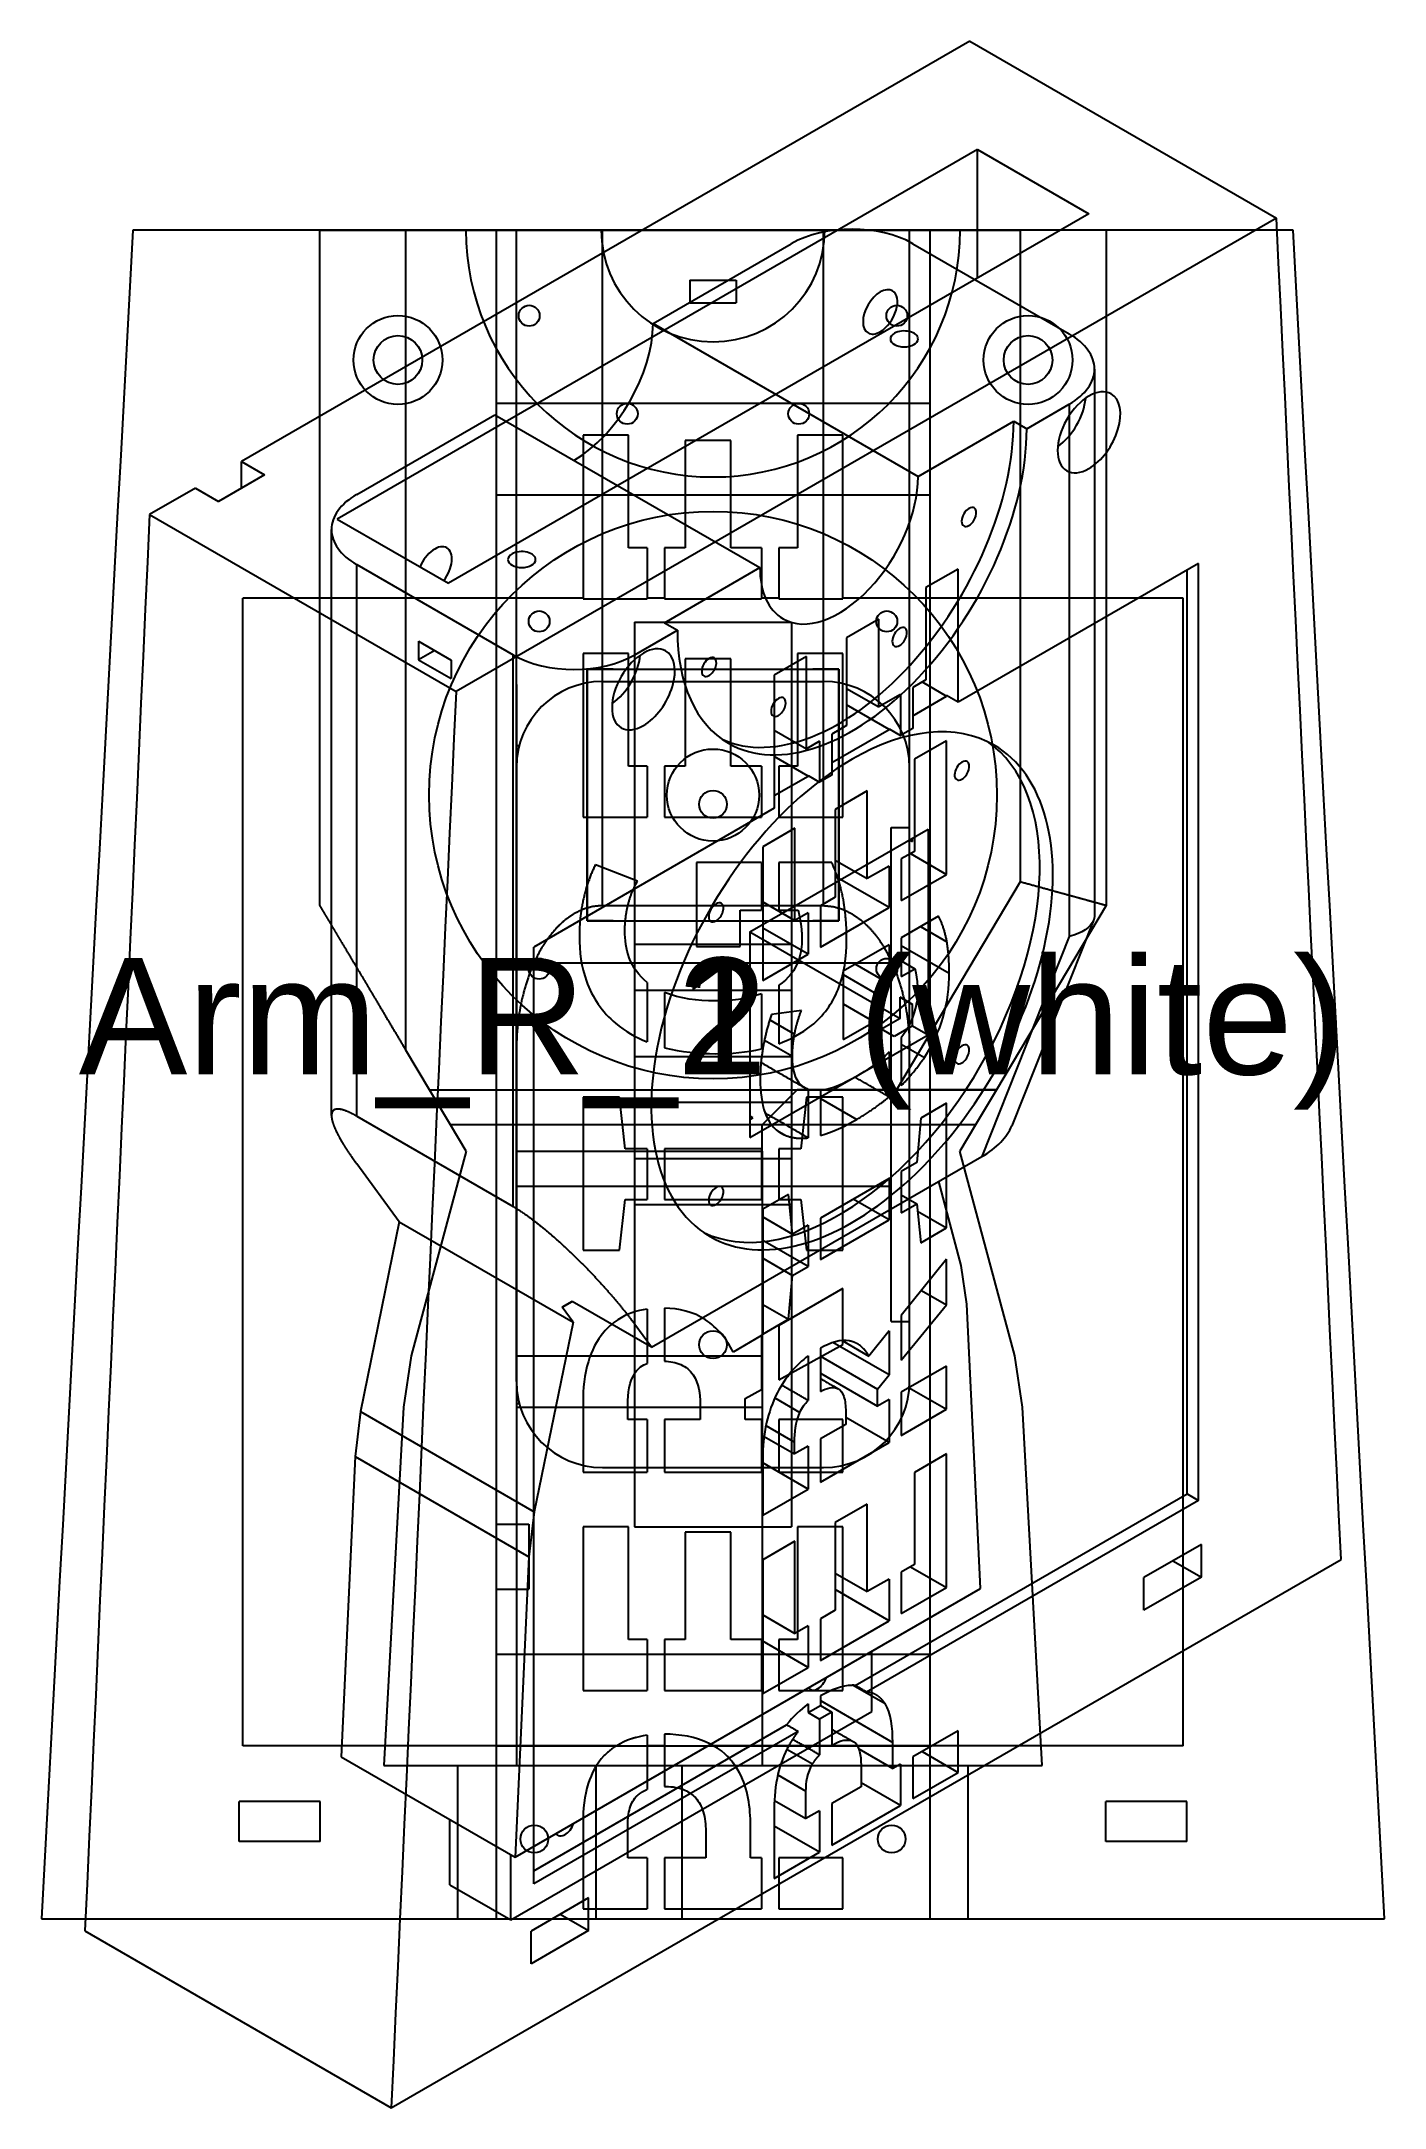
# Model space of a CAD drawing. Header units: millimetres. Extents: x 189.9 to 230.1, y 117.5 to 179.5.
import ezdxf
from ezdxf.enums import TextEntityAlignment as Align

# ---------------------------------------------------------------- set-up
doc = ezdxf.new("R2010")
doc.units = ezdxf.units.MM
for name, color, linetype in [('A_03_Arms_Right_Arm_R_1', 7, 'CONTINUOUS'), ('A_03_Arms_Right_Arm_R_2', 7, 'CONTINUOUS'), ('V_03_Arms_Right_Arm_R_1_0', 7, 'CONTINUOUS'), ('V_03_Arms_Right_Arm_R_1_1', 7, 'CONTINUOUS'), ('V_03_Arms_Right_Arm_R_1_2', 7, 'CONTINUOUS'), ('V_03_Arms_Right_Arm_R_1_3', 7, 'CONTINUOUS'), ('V_03_Arms_Right_Arm_R_2_0', 7, 'CONTINUOUS'), ('V_03_Arms_Right_Arm_R_2_1', 7, 'CONTINUOUS'), ('V_03_Arms_Right_Arm_R_2_2', 7, 'CONTINUOUS'), ('V_03_Arms_Right_Arm_R_2_3', 7, 'CONTINUOUS')]:
    doc.layers.add(name, color=color, linetype=linetype)
doc.styles.get("Standard").update_dxf_attribs({"font": 'arial.ttf'})

msp = doc.modelspace()

# ---------------------------------------------------------------- texts
at = {"layer": 'A_03_Arms_Right_Arm_R_1'}
msp.add_text('Arm_R_1  (white)', height=3.5, dxfattribs=at).set_placement((210, 148.5), align=Align.CENTER)
at = {"layer": 'A_03_Arms_Right_Arm_R_2'}
msp.add_text('Arm_R_2  (white)', height=3.5, dxfattribs=at).set_placement((210, 148.5), align=Align.CENTER)

# ---------------------------------------------------------------- linework, layer by layer
at = {"layer": 'V_03_Arms_Right_Arm_R_1_0'}
for p, q in [((203.504, 173.833), (203.504, 172.144)), ((203.504, 173.833), (216.496, 173.833)), ((216.496, 173.833), (216.496, 172.144)), ((203.504, 172.144), (203.504, 170.456)), ((216.496, 172.144), (216.496, 170.456)), ((203.504, 170.456), (203.504, 168.767)), ((216.496, 170.456), (216.496, 168.767)), ((203.504, 168.767), (203.504, 167.078)), ((216.496, 168.767), (216.496, 167.078)), ((203.504, 167.078), (203.504, 165.389)), ((216.496, 167.078), (216.496, 165.389)), ((203.504, 165.389), (203.504, 163.7)), ((216.496, 165.389), (216.496, 163.7)), ((203.504, 163.7), (203.504, 162.011)), ((216.496, 163.7), (216.496, 162.011)), ((203.504, 162.011), (203.504, 160.322)), ((216.496, 162.011), (216.496, 160.322)), ((203.504, 160.322), (203.504, 158.633)), ((216.496, 160.322), (216.496, 158.633)), ((203.504, 158.633), (203.504, 156.944)), ((216.496, 158.633), (216.496, 156.944)), ((203.504, 156.944), (203.504, 155.256)), ((216.496, 156.944), (216.496, 155.256)), ((203.504, 155.256), (203.504, 153.567)), ((216.496, 155.256), (216.496, 153.567)), ((203.504, 153.567), (203.504, 151.878)), ((216.496, 153.567), (216.496, 151.878)), ((203.504, 151.878), (203.504, 150.189)), ((216.496, 151.878), (216.496, 150.189)), ((203.504, 150.189), (203.504, 148.5)), ((216.496, 150.189), (216.496, 148.5)), ((203.504, 148.5), (203.504, 146.811)), ((216.496, 148.5), (216.496, 146.811)), ((203.504, 146.811), (203.504, 145.122)), ((216.496, 146.811), (216.496, 145.122)), ((203.504, 145.122), (203.504, 143.433)), ((216.496, 145.122), (216.496, 143.433)), ((203.504, 143.433), (203.504, 141.744)), ((216.496, 143.433), (216.496, 141.744)), ((203.504, 141.744), (203.504, 140.056)), ((216.496, 141.744), (216.496, 140.056)), ((203.504, 140.056), (203.504, 138.367)), ((216.496, 140.056), (216.496, 138.367)), ((203.504, 138.367), (203.504, 136.678)), ((216.496, 138.367), (216.496, 136.678)), ((203.504, 136.678), (203.504, 134.989)), ((216.496, 136.678), (216.496, 134.989)), ((203.504, 134.989), (203.504, 133.3)), ((216.496, 134.989), (216.496, 133.3)), ((203.504, 133.3), (203.504, 131.611)), ((216.496, 133.3), (216.496, 131.611)), ((203.504, 131.611), (203.504, 129.922)), ((216.496, 131.611), (216.496, 129.922)), ((203.504, 129.922), (203.504, 128.233)), ((216.496, 129.922), (216.496, 128.233)), ((203.504, 128.233), (203.504, 126.544)), ((216.496, 128.233), (216.496, 126.544)), ((203.504, 126.544), (203.504, 124.856)), ((216.496, 126.544), (216.496, 124.856)), ((203.504, 124.856), (203.504, 123.167)), ((216.496, 124.856), (216.496, 123.167)), ((203.504, 123.167), (216.496, 123.167))]:
    msp.add_line(p, q, dxfattribs=at)
at = {"layer": 'V_03_Arms_Right_Arm_R_1_1'}
for p, q in [((203.504, 168.637), (216.496, 168.637)), ((203.504, 168.637), (203.504, 168.545)), ((216.496, 168.637), (216.496, 168.545)), ((203.504, 168.545), (203.504, 168.454)), ((203.504, 168.454), (203.504, 168.362)), ((203.504, 168.362), (203.504, 168.271)), ((203.504, 168.271), (203.504, 168.179)), ((203.504, 168.179), (203.504, 168.088)), ((203.504, 168.088), (203.504, 167.996)), ((216.496, 168.545), (216.496, 168.454)), ((216.496, 168.454), (216.496, 168.362)), ((216.496, 168.362), (216.496, 168.271)), ((216.496, 168.271), (216.496, 168.179)), ((216.496, 168.179), (216.496, 168.088)), ((216.496, 168.088), (216.496, 167.996)), ((203.504, 167.996), (203.504, 167.905)), ((203.504, 167.905), (203.504, 167.813)), ((203.504, 167.813), (203.504, 167.722)), ((203.504, 167.722), (203.504, 167.63)), ((203.504, 167.63), (203.504, 167.539)), ((203.504, 167.539), (203.504, 167.447)), ((203.504, 167.447), (203.504, 167.356)), ((216.496, 167.996), (216.496, 167.905)), ((216.496, 167.905), (216.496, 167.813)), ((216.496, 167.813), (216.496, 167.722)), ((216.496, 167.722), (216.496, 167.63)), ((216.496, 167.63), (216.496, 167.539)), ((216.496, 167.539), (216.496, 167.447)), ((216.496, 167.447), (216.496, 167.356)), ((203.504, 167.356), (203.504, 167.264)), ((203.504, 167.264), (203.504, 167.172)), ((203.504, 167.172), (203.504, 167.081)), ((203.504, 167.081), (203.504, 166.989)), ((203.504, 166.989), (203.504, 166.898)), ((203.504, 166.898), (203.504, 166.806)), ((203.504, 166.806), (203.504, 166.715)), ((216.496, 167.356), (216.496, 167.264)), ((216.496, 167.264), (216.496, 167.172)), ((216.496, 167.172), (216.496, 167.081)), ((216.496, 167.081), (216.496, 166.989)), ((216.496, 166.989), (216.496, 166.898)), ((216.496, 166.898), (216.496, 166.806)), ((216.496, 166.806), (216.496, 166.715)), ((203.504, 166.715), (203.504, 166.623)), ((203.504, 166.623), (203.504, 166.532)), ((203.504, 166.532), (203.504, 166.44)), ((203.504, 166.44), (203.504, 166.349)), ((203.504, 166.349), (203.504, 166.257)), ((203.504, 166.257), (203.504, 166.166)), ((203.504, 166.166), (203.504, 166.074)), ((216.496, 166.715), (216.496, 166.623)), ((216.496, 166.623), (216.496, 166.532)), ((216.496, 166.532), (216.496, 166.44)), ((216.496, 166.44), (216.496, 166.349)), ((216.496, 166.349), (216.496, 166.257)), ((216.496, 166.257), (216.496, 166.166)), ((216.496, 166.166), (216.496, 166.074)), ((203.504, 166.074), (203.504, 165.983)), ((203.504, 165.983), (203.504, 165.891)), ((203.504, 165.891), (203.504, 135.006)), ((203.504, 165.891), (216.496, 165.891)), ((216.496, 166.074), (216.496, 165.983)), ((216.496, 165.983), (216.496, 165.891)), ((216.496, 165.891), (216.496, 131.109)), ((207.645, 162.075), (212.355, 162.075)), ((207.645, 162.075), (207.645, 134.925)), ((212.355, 162.075), (212.355, 134.925)), ((212.355, 152.397), (207.645, 152.397)), ((207.645, 151.033), (212.355, 151.033)), ((212.355, 149.035), (207.645, 149.035)), ((207.645, 147.67), (212.355, 147.67)), ((212.355, 145.967), (207.645, 145.967)), ((207.645, 144.603), (212.355, 144.603)), ((203.504, 135.006), (204.479, 135.006)), ((204.479, 135.006), (204.479, 133.057)), ((204.479, 135.006), (204.479, 134.291)), ((207.645, 134.925), (212.355, 134.925)), ((203.504, 133.057), (203.504, 131.109)), ((203.504, 133.057), (204.479, 133.057)), ((203.504, 131.109), (203.504, 131.017)), ((203.504, 131.109), (216.496, 131.109)), ((203.504, 131.017), (203.504, 130.926)), ((203.504, 130.926), (203.504, 130.834)), ((203.504, 130.834), (203.504, 130.743)), ((216.496, 131.109), (216.496, 131.017)), ((216.496, 131.017), (216.496, 130.926)), ((216.496, 130.926), (216.496, 130.834)), ((216.496, 130.834), (216.496, 130.743)), ((203.504, 130.743), (203.504, 130.651)), ((203.504, 130.651), (203.504, 130.56)), ((203.504, 130.56), (203.504, 130.468)), ((203.504, 130.468), (203.504, 130.377)), ((203.504, 130.377), (203.504, 130.285)), ((203.504, 130.285), (203.504, 130.194)), ((203.504, 130.194), (203.504, 130.102)), ((216.496, 130.743), (216.496, 130.651)), ((216.496, 130.651), (216.496, 130.56)), ((216.496, 130.56), (216.496, 130.468)), ((216.496, 130.468), (216.496, 130.377)), ((216.496, 130.377), (216.496, 130.285)), ((216.496, 130.285), (216.496, 130.194)), ((216.496, 130.194), (216.496, 130.102)), ((203.504, 130.102), (203.504, 130.011)), ((203.504, 130.011), (203.504, 129.919)), ((203.504, 129.919), (203.504, 129.828)), ((203.504, 129.828), (203.504, 129.736)), ((203.504, 129.736), (203.504, 129.644)), ((203.504, 129.644), (203.504, 129.553)), ((216.496, 130.102), (216.496, 130.011)), ((216.496, 130.011), (216.496, 129.919)), ((216.496, 129.919), (216.496, 129.828)), ((216.496, 129.828), (216.496, 129.736)), ((216.496, 129.736), (216.496, 129.644)), ((216.496, 129.644), (216.496, 129.553)), ((203.504, 129.553), (203.504, 129.461)), ((203.504, 129.461), (203.504, 129.37)), ((203.504, 129.37), (203.504, 129.278)), ((203.504, 129.278), (203.504, 129.187)), ((203.504, 129.187), (203.504, 129.095)), ((203.504, 129.095), (203.504, 129.004)), ((203.504, 129.004), (203.504, 128.912)), ((216.496, 129.553), (216.496, 129.461)), ((216.496, 129.461), (216.496, 129.37)), ((216.496, 129.37), (216.496, 129.278)), ((216.496, 129.278), (216.496, 129.187)), ((216.496, 129.187), (216.496, 129.095)), ((216.496, 129.095), (216.496, 129.004)), ((216.496, 129.004), (216.496, 128.912)), ((203.504, 128.912), (203.504, 128.821)), ((203.504, 128.821), (203.504, 128.729)), ((203.504, 128.729), (203.504, 128.638)), ((203.504, 128.638), (203.504, 128.546)), ((203.504, 128.546), (203.504, 128.455)), ((203.504, 128.455), (203.504, 128.363)), ((203.504, 128.363), (216.496, 128.363)), ((216.496, 128.912), (216.496, 128.821)), ((216.496, 128.821), (216.496, 128.729)), ((216.496, 128.729), (216.496, 128.638)), ((216.496, 128.638), (216.496, 128.546)), ((216.496, 128.546), (216.496, 128.455)), ((216.496, 128.455), (216.496, 128.363))]:
    msp.add_line(p, q, dxfattribs=at)
at = {"layer": 'V_03_Arms_Right_Arm_R_1_2'}
for p, q in [((192.609, 173.833), (192.517, 172.144)), ((227.391, 173.833), (192.609, 173.833)), ((227.483, 172.144), (227.391, 173.833)), ((192.517, 172.144), (192.426, 170.456)), ((227.574, 170.456), (227.483, 172.144)), ((192.426, 170.456), (192.334, 168.767)), ((227.666, 168.767), (227.574, 170.456)), ((192.334, 168.767), (192.243, 167.078)), ((227.757, 167.078), (227.666, 168.767)), ((207.467, 167.684), (206.103, 167.684)), ((206.103, 167.684), (206.103, 162.791)), ((207.467, 167.684), (206.103, 167.684)), ((206.103, 167.684), (206.103, 165.632)), ((207.467, 164.3), (207.467, 167.684)), ((207.467, 165.632), (207.467, 167.684)), ((210.535, 167.52), (209.17, 167.52)), ((209.17, 167.52), (209.17, 164.3)), ((210.535, 167.52), (209.17, 167.52)), ((209.17, 167.52), (209.17, 165.632)), ((210.535, 164.3), (210.535, 167.52)), ((210.535, 165.632), (210.535, 167.52)), ((213.897, 167.684), (212.533, 167.684)), ((212.533, 167.684), (212.533, 164.3)), ((213.897, 167.684), (212.533, 167.684)), ((212.533, 167.684), (212.533, 165.632)), ((213.897, 162.791), (213.897, 167.684)), ((213.897, 165.632), (213.897, 167.684)), ((192.243, 167.078), (192.151, 165.389)), ((227.849, 165.389), (227.757, 167.078)), ((192.151, 165.389), (192.06, 163.7)), ((227.94, 163.7), (227.849, 165.389)), ((208.025, 164.3), (207.467, 164.3)), ((208.025, 164.3), (208.025, 162.791)), ((209.17, 164.3), (208.545, 164.3)), ((208.545, 164.3), (208.545, 162.791)), ((211.455, 164.3), (210.535, 164.3)), ((211.455, 164.3), (211.455, 162.791)), ((212.533, 164.3), (211.975, 164.3)), ((211.975, 164.3), (211.975, 162.791)), ((192.06, 163.7), (191.968, 162.011)), ((228.032, 162.011), (227.94, 163.7)), ((206.103, 162.791), (195.908, 162.791)), ((195.908, 128.363), (195.908, 162.791)), ((206.103, 162.791), (206.103, 162.772)), ((206.103, 162.772), (208.025, 162.772)), ((208.545, 162.791), (208.025, 162.791)), ((208.025, 162.791), (208.025, 162.772)), ((208.545, 162.791), (208.545, 162.772)), ((208.545, 162.772), (211.455, 162.772)), ((211.975, 162.791), (211.455, 162.791)), ((211.455, 162.791), (211.455, 162.772)), ((211.975, 162.791), (211.975, 162.772)), ((211.975, 162.772), (213.897, 162.772)), ((224.092, 162.791), (213.897, 162.791)), ((213.897, 162.772), (213.897, 162.791)), ((224.092, 128.363), (224.092, 162.791)), ((191.968, 162.011), (191.877, 160.322)), ((228.123, 160.322), (228.032, 162.011)), ((207.467, 161.134), (206.103, 161.134)), ((206.103, 161.134), (206.103, 156.221)), ((207.467, 157.749), (207.467, 161.134)), ((210.535, 160.97), (209.17, 160.97)), ((209.17, 160.97), (209.17, 157.749)), ((210.535, 157.749), (210.535, 160.97)), ((213.897, 161.134), (212.533, 161.134)), ((212.533, 161.134), (212.533, 157.749)), ((213.897, 156.221), (213.897, 161.134)), ((191.877, 160.322), (191.785, 158.633)), ((228.215, 158.633), (228.123, 160.322)), ((191.785, 158.633), (191.694, 156.944)), ((228.306, 156.944), (228.215, 158.633)), ((208.025, 157.749), (207.467, 157.749)), ((208.025, 157.749), (208.025, 156.221)), ((209.17, 157.749), (208.545, 157.749)), ((208.545, 157.749), (208.545, 156.221)), ((211.455, 157.749), (210.535, 157.749)), ((211.455, 157.749), (211.455, 156.221)), ((212.533, 157.749), (211.975, 157.749)), ((211.975, 157.749), (211.975, 156.221)), ((191.694, 156.944), (191.602, 155.256)), ((228.398, 155.256), (228.306, 156.944)), ((206.103, 156.221), (208.025, 156.221)), ((208.545, 156.221), (211.455, 156.221)), ((211.975, 156.221), (213.897, 156.221)), ((191.602, 155.256), (191.511, 153.567)), ((228.489, 153.567), (228.398, 155.256)), ((207.74, 154.3), (206.474, 154.791)), ((211.455, 154.857), (209.509, 154.857)), ((209.509, 154.857), (209.509, 152.345)), ((211.455, 154.857), (211.455, 153.426)), ((213.559, 154.857), (211.975, 154.857)), ((211.975, 154.857), (211.975, 153.426)), ((191.511, 153.567), (191.419, 151.878)), ((210.819, 152.345), (210.819, 153.426)), ((210.819, 153.426), (211.455, 153.426)), ((211.975, 153.426), (212.554, 153.426)), ((228.581, 151.878), (228.489, 153.567)), ((209.509, 152.345), (210.819, 152.345)), ((191.419, 151.878), (191.328, 150.189)), ((228.672, 150.189), (228.581, 151.878)), ((208.025, 151.264), (208.025, 149.476)), ((208.545, 150.964), (208.545, 149.305)), ((211.455, 150.921), (211.455, 149.269)), ((211.975, 151.18), (211.975, 149.424)), ((191.328, 150.189), (191.236, 148.5)), ((228.764, 148.5), (228.672, 150.189)), ((191.236, 148.5), (191.144, 146.811)), ((228.856, 146.811), (228.764, 148.5)), ((207.194, 147.815), (206.103, 147.815)), ((206.103, 147.815), (206.103, 143.23)), ((207.369, 146.265), (207.194, 147.815)), ((212.806, 147.815), (212.631, 146.265)), ((213.897, 147.815), (212.806, 147.815)), ((213.897, 143.23), (213.897, 147.815)), ((191.144, 146.811), (191.053, 145.122)), ((228.947, 145.122), (228.856, 146.811)), ((208.025, 146.265), (207.369, 146.265)), ((208.025, 146.265), (208.025, 144.747)), ((211.455, 146.265), (208.545, 146.265)), ((208.545, 146.265), (208.545, 144.747)), ((211.455, 146.265), (211.455, 144.747)), ((212.631, 146.265), (211.975, 146.265)), ((211.975, 146.265), (211.975, 144.747)), ((191.053, 145.122), (190.961, 143.433)), ((229.039, 143.433), (228.947, 145.122)), ((207.194, 143.23), (207.369, 144.747)), ((207.369, 144.747), (208.025, 144.747)), ((208.545, 144.747), (211.455, 144.747)), ((211.975, 144.747), (212.631, 144.747)), ((212.631, 144.747), (212.806, 143.23)), ((190.961, 143.433), (190.87, 141.744)), ((206.103, 143.23), (207.194, 143.23)), ((212.806, 143.23), (213.897, 143.23)), ((229.13, 141.744), (229.039, 143.433)), ((213.897, 142.083), (211.975, 140.969)), ((213.897, 140.402), (213.897, 142.083)), ((190.87, 141.744), (190.778, 140.056)), ((208.025, 141.464), (208.025, 139.83)), ((208.545, 141.492), (208.545, 139.899)), ((229.222, 140.056), (229.13, 141.744)), ((211.975, 140.969), (211.975, 139.337)), ((211.455, 140.668), (210.601, 140.173)), ((211.455, 140.668), (211.455, 139.049)), ((211.975, 139.337), (213.897, 140.402)), ((190.778, 140.056), (190.687, 138.367)), ((229.313, 138.367), (229.222, 140.056)), ((210.961, 138.775), (211.455, 139.049)), ((190.687, 138.367), (190.595, 136.678)), ((206.103, 138.655), (206.103, 136.57)), ((207.445, 138.153), (207.445, 138.59)), ((209.618, 138.623), (209.618, 138.153)), ((210.961, 138.153), (210.961, 138.775)), ((229.405, 136.678), (229.313, 138.367)), ((208.025, 138.153), (207.445, 138.153)), ((208.025, 138.153), (208.025, 136.57)), ((209.618, 138.153), (208.545, 138.153)), ((208.545, 138.153), (208.545, 136.57)), ((211.455, 138.153), (210.961, 138.153)), ((211.455, 138.153), (211.455, 136.57)), ((213.897, 138.153), (211.975, 138.153)), ((211.975, 138.153), (211.975, 136.57)), ((213.897, 136.57), (213.897, 138.153)), ((190.595, 136.678), (190.504, 134.989)), ((206.103, 136.57), (208.025, 136.57)), ((208.545, 136.57), (211.455, 136.57)), ((211.975, 136.57), (213.897, 136.57)), ((229.496, 134.989), (229.405, 136.678)), ((190.504, 134.989), (190.412, 133.3)), ((207.467, 134.933), (206.103, 134.933)), ((206.103, 134.933), (206.103, 130.02)), ((207.467, 131.548), (207.467, 134.933)), ((210.535, 134.769), (209.17, 134.769)), ((209.17, 134.769), (209.17, 131.548)), ((210.535, 131.548), (210.535, 134.769)), ((213.897, 134.933), (212.533, 134.933)), ((212.533, 134.933), (212.533, 131.548)), ((213.897, 130.02), (213.897, 134.933)), ((229.588, 133.3), (229.496, 134.989)), ((190.412, 133.3), (190.321, 131.611)), ((229.679, 131.611), (229.588, 133.3)), ((190.321, 131.611), (190.229, 129.922)), ((208.025, 131.548), (207.467, 131.548)), ((208.025, 131.548), (208.025, 130.02)), ((209.17, 131.548), (208.545, 131.548)), ((208.545, 131.548), (208.545, 130.02)), ((211.455, 131.548), (210.535, 131.548)), ((211.455, 131.548), (211.455, 130.02)), ((212.533, 131.548), (211.975, 131.548)), ((211.975, 131.548), (211.975, 130.02)), ((229.771, 129.922), (229.679, 131.611)), ((190.229, 129.922), (190.138, 128.233)), ((206.103, 130.02), (208.025, 130.02)), ((208.545, 130.02), (211.455, 130.02)), ((211.975, 130.02), (213.897, 130.02)), ((229.862, 128.233), (229.771, 129.922)), ((207.113, 128.363), (195.908, 128.363)), ((208.025, 128.676), (208.025, 128.363)), ((208.025, 128.363), (208.025, 127.048)), ((208.545, 128.363), (208.025, 128.363)), ((208.545, 128.71), (208.545, 128.363)), ((208.545, 128.363), (208.545, 127.137)), ((224.092, 128.363), (210.015, 128.363)), ((190.138, 128.233), (190.046, 126.544)), ((229.954, 126.544), (229.862, 128.233)), ((190.046, 126.544), (189.955, 124.856)), ((195.791, 125.489), (195.791, 126.691)), ((198.226, 126.691), (195.791, 126.691)), ((198.226, 125.489), (198.226, 126.691)), ((221.774, 125.489), (221.774, 126.691)), ((224.209, 126.691), (221.774, 126.691)), ((224.209, 125.489), (224.209, 126.691)), ((230.045, 124.856), (229.954, 126.544)), ((206.103, 126.057), (206.103, 123.47)), ((207.445, 124.998), (207.445, 126.002)), ((211.124, 124.998), (211.124, 125.959)), ((198.226, 125.489), (195.791, 125.489)), ((209.782, 125.795), (209.782, 124.998)), ((224.209, 125.489), (221.774, 125.489)), ((189.955, 124.856), (189.863, 123.167)), ((208.025, 124.998), (207.445, 124.998)), ((208.025, 124.998), (208.025, 123.47)), ((209.782, 124.998), (208.545, 124.998)), ((208.545, 124.998), (208.545, 123.47)), ((211.455, 124.998), (211.124, 124.998)), ((211.455, 124.998), (211.455, 123.47)), ((213.897, 124.998), (211.975, 124.998)), ((211.975, 124.998), (211.975, 123.47)), ((213.897, 123.47), (213.897, 124.998)), ((230.137, 123.167), (230.045, 124.856)), ((206.103, 123.47), (208.025, 123.47)), ((208.545, 123.47), (211.455, 123.47)), ((211.975, 123.47), (213.897, 123.47)), ((189.863, 123.167), (230.137, 123.167))]:
    msp.add_line(p, q, dxfattribs=at)
for centre, radius in [((200.554, 169.936), 1.332), ((219.446, 169.936), 1.332), ((200.554, 169.936), 0.731), ((219.446, 169.936), 0.731)]:
    msp.add_circle(centre, radius, dxfattribs=at)
for points, degree in [([(206.474, 154.791), (206.244, 154.323), (206.125, 153.808)], 2), ([(213.908, 153.743), (213.801, 154.318), (213.559, 154.857)], 2), ([(206.125, 153.808), (205.991, 153.239), (205.993, 152.651)], 2), ([(207.451, 153.579), (207.543, 153.96), (207.74, 154.3)], 2), ([(207.358, 152.815), (207.359, 153.202), (207.451, 153.579)], 2), ([(212.554, 153.426), (212.599, 153.227), (212.631, 153.022)], 2), ([(214.007, 152.542), (214.01, 153.15), (213.908, 153.743)], 2), ([(212.631, 153.022), (212.665, 152.805), (212.664, 152.575)], 2), ([(210.055, 150.708), (209.541, 150.709), (209.02, 150.768), (208.545, 150.964)], 3), ([(211.455, 150.921), (211.009, 150.761), (210.529, 150.708), (210.055, 150.708)], 3), ([(207.08, 150.037), (207.362, 149.8), (207.684, 149.613), (208.025, 149.476)], 3), ([(211.975, 149.424), (212.327, 149.554), (212.661, 149.736), (212.953, 149.971)], 3), ([(208.545, 149.305), (209.047, 149.174), (209.568, 149.125), (210.087, 149.125)], 3), ([(210.087, 149.125), (210.547, 149.125), (211.008, 149.165), (211.455, 149.269)], 3), ([(209.776, 141.139), (209.417, 141.381), (208.978, 141.482), (208.545, 141.492)], 3), ([(210.601, 140.173), (210.416, 140.561), (210.134, 140.902), (209.776, 141.139)], 3), ([(207.445, 138.59), (207.447, 138.932), (207.488, 139.289), (207.675, 139.567)], 3), ([(207.675, 139.567), (207.758, 139.69), (207.884, 139.779), (208.025, 139.83)], 3), ([(207.113, 128.363), (206.902, 128.234), (206.731, 128.055)], 2), ([(208.025, 128.676), (207.705, 128.631), (207.389, 128.533), (207.113, 128.363)], 3), ([(207.371, 128.497), (207.272, 128.451)], 1), ([(207.687, 128.607), (207.589, 128.581), (207.493, 128.546)], 2), ([(209.886, 128.431), (209.471, 128.629), (209.006, 128.708), (208.545, 128.71)], 3), ([(209.962, 128.393), (209.886, 128.431)], 1), ([(210.015, 128.363), (209.952, 128.399), (209.886, 128.431)], 2), ([(210.797, 127.547), (210.617, 127.885), (210.349, 128.176), (210.015, 128.363)], 3), ([(210.797, 127.547), (210.63, 127.86), (210.372, 128.102)], 2), ([(208.545, 127.137), (208.592, 127.138)], 1), ([(211.124, 125.959), (211.123, 126.504), (211.054, 127.066), (210.797, 127.547)], 3), ([(207.729, 126.865), (207.857, 126.986), (208.025, 127.048)], 2)]:
    msp.add_open_spline(points, degree=degree, dxfattribs=at)
for points, knots in [([(205.993, 152.651), (205.993, 152.192), (206.053, 151.73), (206.207, 151.298), (206.378, 150.809), (206.681, 150.368), (207.08, 150.037)], [0, 0, 0, 0, 0.469729, 0.469729, 0.469729, 1, 1, 1, 1]), ([(208.025, 151.264), (207.781, 151.454), (207.593, 151.714), (207.488, 152.005), (207.394, 152.263), (207.358, 152.54), (207.358, 152.815)], [0, 0, 0, 0, 0.530357, 0.530357, 0.530357, 1, 1, 1, 1]), ([(212.664, 152.575), (212.666, 152.359), (212.635, 152.148), (212.569, 151.944), (212.466, 151.631), (212.251, 151.36), (211.975, 151.18)], [0, 0, 0, 0, 0.392865, 0.392865, 0.392865, 1, 1, 1, 1]), ([(212.953, 149.971), (213.307, 150.252), (213.581, 150.63), (213.748, 151.05), (213.939, 151.521), (214.006, 152.035), (214.007, 152.542)], [0, 0, 0, 0, 0.471097, 0.471097, 0.471097, 1, 1, 1, 1]), ([(208.025, 141.464), (207.712, 141.419), (207.406, 141.314), (207.143, 141.139), (206.987, 141.035), (206.847, 140.911), (206.725, 140.768)], [0, 0, 0, 0, 0.628002, 0.628002, 0.628002, 1, 1, 1, 1]), ([(206.725, 140.768), (206.508, 140.516), (206.358, 140.212), (206.263, 139.894), (206.143, 139.494), (206.103, 139.073), (206.103, 138.655)], [0, 0, 0, 0, 0.443799, 0.443799, 0.443799, 1, 1, 1, 1]), ([(208.545, 139.899), (208.712, 139.893), (208.879, 139.866), (209.032, 139.798), (209.183, 139.733), (209.314, 139.625), (209.405, 139.489), (209.574, 139.236), (209.617, 138.922), (209.618, 138.623)], [0, 0, 0, 0, 0.263605, 0.263605, 0.263605, 0.523837, 0.523837, 0.523837, 1, 1, 1, 1]), ([(206.731, 128.055), (206.508, 127.824), (206.355, 127.533), (206.26, 127.228), (206.142, 126.851), (206.103, 126.452), (206.103, 126.057)], [0, 0, 0, 0, 0.448582, 0.448582, 0.448582, 1, 1, 1, 1]), ([(208.592, 127.138), (208.787, 127.138), (208.983, 127.108), (209.159, 127.028), (209.278, 126.974), (209.382, 126.9), (209.471, 126.805)], [0, 0, 0, 0, 0.598621, 0.598621, 0.598621, 1, 1, 1, 1]), ([(207.445, 126.002), (207.443, 126.171), (207.464, 126.334), (207.51, 126.492), (207.552, 126.633), (207.624, 126.765), (207.729, 126.865)], [0, 0, 0, 0, 0.525127, 0.525127, 0.525127, 1, 1, 1, 1]), ([(209.471, 126.805), (209.581, 126.687), (209.658, 126.539), (209.705, 126.383), (209.762, 126.194), (209.782, 125.994), (209.782, 125.795)], [0, 0, 0, 0, 0.454374, 0.454374, 0.454374, 1, 1, 1, 1])]:
    msp.add_open_spline(points, degree=3, knots=knots, dxfattribs=at)
at = {"layer": 'V_03_Arms_Right_Arm_R_1_3'}
for p, q in [((217.704, 179.497), (195.865, 166.888)), ((217.704, 179.497), (226.891, 174.193)), ((217.934, 176.248), (198.736, 165.164)), ((217.934, 176.248), (221.264, 174.326)), ((217.934, 172.403), (217.934, 176.248)), ((221.264, 174.326), (202.066, 163.242)), ((226.891, 174.193), (202.296, 159.993)), ((226.955, 172.851), (226.891, 174.193)), ((227.02, 171.51), (226.955, 172.851)), ((227.085, 170.168), (227.02, 171.51)), ((227.15, 168.827), (227.085, 170.168)), ((227.214, 167.485), (227.15, 168.827)), ((227.279, 166.143), (227.214, 167.485)), ((195.865, 166.092), (195.865, 166.888)), ((195.865, 166.888), (196.554, 166.49)), ((196.554, 166.49), (195.176, 165.695)), ((227.344, 164.802), (227.279, 166.143)), ((194.487, 166.092), (193.109, 165.297)), ((194.487, 166.092), (195.176, 165.695)), ((193.109, 165.297), (193.045, 163.881)), ((193.109, 165.297), (202.296, 159.993)), ((198.736, 165.164), (202.066, 163.242)), ((227.408, 163.46), (227.344, 164.802)), ((193.045, 163.881), (192.98, 162.464)), ((217.349, 163.664), (216.384, 163.106)), ((224.558, 163.83), (217.349, 159.668)), ((217.349, 159.668), (217.349, 163.664)), ((224.558, 135.72), (224.558, 163.83)), ((216.384, 163.106), (216.384, 160.343)), ((224.213, 135.919), (224.213, 163.631)), ((227.473, 162.119), (227.408, 163.46)), ((192.98, 162.464), (192.915, 161.048)), ((214.971, 162.157), (214.006, 161.6)), ((214.971, 159.527), (214.971, 162.157)), ((227.538, 160.777), (227.473, 162.119)), ((214.006, 161.6), (214.006, 158.97)), ((192.915, 161.048), (192.85, 159.632)), ((212.802, 161.038), (211.837, 160.481)), ((212.802, 158.275), (212.802, 161.038)), ((227.602, 159.435), (227.538, 160.777)), ((202.296, 159.993), (202.231, 158.577)), ((211.837, 160.481), (211.837, 156.486)), ((214.006, 160.084), (214.971, 159.527)), ((216.384, 160.343), (215.989, 160.115)), ((215.989, 160.115), (215.989, 158.883)), ((216.269, 160.276), (217.005, 159.851)), ((192.85, 159.632), (192.786, 158.215)), ((215.278, 158.854), (214.006, 159.588)), ((215.622, 159.903), (214.971, 159.527)), ((215.622, 159.903), (215.622, 158.671)), ((215.989, 159.265), (217.005, 159.851)), ((217.005, 159.851), (217.005, 159.867)), ((217.349, 159.668), (217.005, 159.867)), ((227.667, 158.094), (227.602, 159.435)), ((211.837, 158.832), (212.802, 158.275)), ((214.006, 158.97), (213.564, 158.715)), ((213.564, 157.865), (215.278, 158.854)), ((213.564, 158.715), (213.564, 157.483)), ((215.278, 158.87), (215.622, 158.671)), ((215.278, 158.87), (215.278, 158.854)), ((215.989, 158.883), (215.622, 158.671)), ((192.786, 158.215), (192.721, 156.799)), ((202.231, 158.577), (202.166, 157.161)), ((213.197, 158.503), (212.802, 158.275)), ((213.197, 158.503), (213.197, 157.271)), ((217.005, 158.514), (216.04, 157.957)), ((217.005, 154.503), (217.005, 158.514)), ((227.732, 156.752), (227.667, 158.094)), ((212.852, 157.454), (211.837, 158.04)), ((212.852, 157.469), (213.197, 157.271)), ((212.852, 157.469), (212.852, 157.454)), ((213.564, 157.483), (213.197, 157.271)), ((216.04, 157.957), (216.04, 155.194)), ((202.166, 157.161), (202.102, 155.744)), ((211.837, 156.868), (212.852, 157.454)), ((214.627, 157.008), (213.662, 156.451)), ((214.627, 154.378), (214.627, 157.008)), ((192.721, 156.799), (192.656, 155.383)), ((211.837, 156.486), (204.628, 152.324)), ((213.662, 156.451), (213.662, 153.821)), ((227.797, 155.411), (227.732, 156.752)), ((202.102, 155.744), (202.037, 154.328)), ((212.458, 155.889), (211.493, 155.332)), ((212.458, 153.125), (212.458, 155.889)), ((192.656, 155.383), (192.592, 153.966)), ((211.493, 155.332), (211.493, 151.321)), ((216.04, 155.194), (215.645, 154.966)), ((215.924, 155.127), (217.005, 154.503)), ((227.861, 154.069), (227.797, 155.411)), ((213.662, 154.935), (214.627, 154.378)), ((215.278, 153.506), (213.662, 154.439)), ((215.278, 154.754), (214.627, 154.378)), ((215.278, 154.754), (215.278, 153.506)), ((215.645, 154.966), (215.645, 153.718)), ((215.645, 153.718), (217.005, 154.503)), ((192.592, 153.966), (192.527, 152.55)), ((202.037, 154.328), (201.972, 152.912)), ((213.662, 153.821), (213.22, 153.565)), ((227.926, 152.727), (227.861, 154.069)), ((211.493, 153.683), (212.458, 153.125)), ((212.852, 153.353), (212.458, 153.125)), ((212.852, 153.353), (212.852, 152.106)), ((213.22, 153.565), (213.22, 152.318)), ((213.22, 152.318), (215.278, 153.506)), ((216.765, 153.251), (215.645, 152.604)), ((192.527, 152.55), (192.462, 151.134)), ((201.972, 152.912), (201.907, 151.495)), ((212.852, 152.106), (211.493, 152.891)), ((215.645, 152.604), (215.645, 151.436)), ((216.225, 152.938), (217.012, 152.484)), ((227.991, 151.386), (227.926, 152.727)), ((204.628, 124.214), (204.628, 152.324)), ((211.493, 151.321), (212.852, 152.106)), ((215.278, 152.392), (213.901, 151.597)), ((215.278, 152.392), (215.278, 151.224)), ((215.645, 152.373), (217.082, 151.543)), ((215.645, 151.909), (216.055, 151.672)), ((201.907, 151.495), (201.843, 150.079)), ((213.901, 151.597), (213.901, 149.547)), ((213.901, 151.499), (214.828, 150.964)), ((215.278, 151.224), (214.266, 151.808)), ((215.645, 151.436), (216.055, 151.672)), ((228.055, 150.044), (227.991, 151.386)), ((192.462, 151.134), (192.398, 149.717)), ((214.828, 150.964), (215.278, 151.224)), ((214.828, 150.082), (214.828, 150.964)), ((201.843, 150.079), (201.778, 148.663)), ((211.702, 150.143), (212.446, 149.714)), ((212.651, 150.42), (211.755, 150.304)), ((213.901, 150.616), (214.828, 150.082)), ((213.901, 149.547), (214.828, 150.082)), ((228.12, 148.702), (228.055, 150.044)), ((192.398, 149.717), (192.333, 148.301)), ((211.543, 149.535), (212.381, 149.052)), ((215.645, 149.602), (215.645, 148.168)), ((215.645, 149.413), (216.337, 149.014)), ((215.278, 149.179), (215.278, 147.83)), ((192.333, 148.301), (192.268, 146.885)), ((201.778, 148.663), (201.713, 147.246)), ((228.185, 147.361), (228.12, 148.702)), ((212.852, 148.058), (212.852, 146.598)), ((213.22, 148.026), (213.22, 146.671)), ((213.22, 147.783), (214.311, 147.153)), ((217.005, 147.639), (216.233, 147.193)), ((217.005, 143.895), (217.005, 147.639)), ((201.713, 147.246), (201.649, 145.83)), ((216.233, 147.193), (216.109, 145.856)), ((228.25, 146.019), (228.185, 147.361)), ((192.268, 146.885), (192.203, 145.468)), ((211.924, 146.82), (212.184, 146.67)), ((201.649, 145.83), (201.584, 144.414)), ((216.109, 145.856), (215.645, 145.588)), ((228.314, 144.678), (228.25, 146.019)), ((192.203, 145.468), (192.139, 144.052)), ((215.278, 145.376), (213.22, 144.188)), ((215.278, 145.376), (215.278, 144.137)), ((215.645, 145.588), (215.645, 144.349)), ((212.265, 144.903), (211.493, 144.457)), ((211.493, 144.457), (211.493, 140.713)), ((212.388, 143.708), (212.265, 144.903)), ((215.278, 144.137), (214.205, 144.757)), ((215.645, 144.885), (216.109, 144.617)), ((215.645, 144.349), (216.109, 144.617)), ((216.109, 144.617), (216.233, 143.45)), ((228.379, 143.336), (228.314, 144.678)), ((192.139, 144.052), (192.074, 142.636)), ((201.584, 144.414), (201.519, 142.997)), ((211.493, 144.225), (212.388, 143.708)), ((212.852, 143.976), (212.388, 143.708)), ((212.852, 143.976), (212.852, 142.737)), ((213.22, 144.188), (213.22, 142.949)), ((213.22, 142.949), (215.278, 144.137)), ((216.132, 144.399), (217.005, 143.895)), ((216.233, 143.45), (217.005, 143.895)), ((212.852, 142.737), (211.493, 143.522)), ((228.444, 141.994), (228.379, 143.336)), ((192.074, 142.636), (192.009, 141.219)), ((201.519, 142.997), (201.454, 141.581)), ((211.493, 142.986), (212.388, 142.469)), ((212.388, 142.469), (212.852, 142.737)), ((217.005, 142.959), (215.645, 141.265)), ((217.005, 141.586), (217.005, 142.959)), ((212.265, 141.159), (212.388, 142.469)), ((216.252, 142.021), (217.005, 141.586)), ((228.508, 140.653), (228.444, 141.994)), ((201.454, 141.581), (201.39, 140.165)), ((211.493, 141.604), (212.265, 141.159)), ((215.645, 139.932), (217.005, 141.586)), ((192.009, 141.219), (191.945, 139.803)), ((211.493, 140.713), (212.265, 141.159)), ((215.278, 140.807), (214.673, 140.053)), ((215.278, 140.807), (215.278, 139.485)), ((215.645, 141.265), (215.645, 139.932)), ((201.39, 140.165), (201.325, 138.748)), ((213.22, 140.292), (213.22, 138.991)), ((215.278, 139.485), (213.594, 140.457)), ((213.872, 140.516), (214.673, 140.053)), ((228.573, 139.311), (228.508, 140.653)), ((191.945, 139.803), (191.88, 138.387)), ((212.852, 140.057), (212.852, 138.722)), ((213.22, 140.046), (214.928, 139.059)), ((213.22, 139.538), (214.928, 138.551)), ((217.005, 139.75), (215.645, 138.965)), ((217.005, 138.458), (217.005, 139.75)), ((214.928, 139.059), (215.278, 139.485)), ((214.928, 138.551), (214.928, 139.059)), ((215.645, 138.965), (215.645, 137.673)), ((215.885, 139.104), (217.005, 138.458)), ((228.638, 137.97), (228.573, 139.311)), ((191.88, 138.387), (191.815, 136.97)), ((201.325, 138.748), (201.26, 137.332)), ((211.855, 138.797), (212.604, 138.364)), ((213.979, 138.387), (213.979, 138.003)), ((215.278, 138.753), (214.928, 138.551)), ((215.278, 138.753), (215.278, 137.461)), ((215.645, 137.673), (217.005, 138.458)), ((211.534, 137.641), (212.442, 137.116)), ((211.587, 137.966), (212.442, 137.473)), ((213.979, 138.003), (213.22, 137.565)), ((215.278, 137.461), (213.979, 138.211)), ((228.703, 136.628), (228.638, 137.97)), ((201.26, 137.332), (201.196, 135.916)), ((212.442, 137.116), (212.442, 137.473)), ((212.852, 137.353), (212.442, 137.116)), ((212.852, 137.353), (212.852, 136.061)), ((213.22, 137.565), (213.22, 136.273)), ((213.22, 136.273), (215.278, 137.461)), ((217.005, 137.121), (216.04, 136.564)), ((217.005, 133.11), (217.005, 137.121)), ((191.815, 136.97), (191.75, 135.554)), ((211.493, 136.978), (211.493, 135.276)), ((212.852, 136.061), (211.493, 136.846)), ((216.04, 136.564), (216.04, 133.8)), ((228.767, 135.286), (228.703, 136.628)), ((201.196, 135.916), (201.131, 134.499)), ((211.493, 135.276), (212.852, 136.061)), ((214.26, 130.172), (224.213, 135.919)), ((224.213, 135.919), (224.558, 135.72)), ((191.75, 135.554), (191.686, 134.138)), ((214.627, 135.614), (213.662, 135.057)), ((224.558, 135.72), (214.604, 129.973)), ((214.627, 132.985), (214.627, 135.614)), ((228.832, 133.945), (228.767, 135.286)), ((213.662, 135.057), (213.662, 132.427)), ((191.686, 134.138), (191.621, 132.721)), ((200.354, 117.503), (228.832, 133.945)), ((201.131, 134.499), (201.066, 133.083)), ((212.458, 134.496), (211.493, 133.939)), ((211.493, 133.939), (211.493, 129.927)), ((212.458, 131.732), (212.458, 134.496)), ((224.641, 134.402), (222.918, 133.408)), ((223.791, 133.912), (224.641, 133.421)), ((224.641, 133.421), (224.641, 134.402)), ((213.662, 133.542), (214.627, 132.985)), ((215.278, 133.36), (214.627, 132.985)), ((215.278, 133.36), (215.278, 132.112)), ((216.04, 133.8), (215.645, 133.572)), ((215.645, 133.572), (215.645, 132.325)), ((215.924, 133.733), (217.005, 133.11)), ((224.641, 133.421), (222.918, 132.427)), ((222.918, 132.427), (222.918, 133.408)), ((191.621, 132.721), (191.556, 131.305)), ((201.066, 133.083), (201.001, 131.667)), ((215.278, 132.112), (213.662, 133.045)), ((215.645, 132.325), (217.005, 133.11)), ((211.493, 132.289), (212.458, 131.732)), ((213.662, 132.427), (213.22, 132.172)), ((213.22, 132.172), (213.22, 130.924)), ((213.22, 130.924), (215.278, 132.112)), ((201.001, 131.667), (200.937, 130.25)), ((212.852, 130.712), (211.493, 131.497)), ((212.852, 131.96), (212.458, 131.732)), ((212.852, 131.96), (212.852, 130.712)), ((191.556, 131.305), (191.492, 129.889)), ((200.937, 130.25), (200.872, 128.834)), ((211.493, 129.927), (212.852, 130.712)), ((191.492, 129.889), (191.427, 128.472)), ((212.852, 129.615), (212.852, 129.36)), ((212.852, 129.36), (213.22, 129.572)), ((213.22, 129.855), (213.22, 129.572)), ((213.22, 129.715), (215.388, 128.463)), ((213.22, 129.572), (213.564, 129.373)), ((214.206, 130.175), (215.157, 129.626)), ((204.628, 124.612), (212.207, 128.987)), ((212.852, 129.36), (213.197, 129.161)), ((213.564, 129.373), (213.197, 129.161)), ((213.197, 129.161), (213.197, 128.087)), ((213.564, 129.373), (213.564, 128.372)), ((191.427, 128.472), (191.362, 127.056)), ((200.872, 128.834), (200.807, 127.418)), ((212.552, 128.788), (204.628, 124.214)), ((213.564, 128.41), (213.597, 128.391)), ((215.388, 127.678), (215.388, 128.463)), ((217.349, 128.81), (215.989, 128.025)), ((217.349, 127.562), (217.349, 128.81)), ((212.218, 128.261), (212.987, 127.816)), ((214.373, 128.264), (215.388, 127.678)), ((214.439, 127.781), (214.439, 127.13)), ((215.622, 127.813), (215.388, 127.678)), ((215.622, 127.813), (215.622, 126.565)), ((215.989, 128.025), (215.989, 126.777)), ((216.269, 128.186), (217.349, 127.562)), ((200.807, 127.418), (200.743, 126.001)), ((211.942, 127.484), (212.787, 126.996)), ((214.439, 127.13), (213.564, 126.625)), ((215.622, 126.565), (214.439, 127.248)), ((215.989, 126.777), (217.349, 127.562)), ((191.362, 127.056), (191.297, 125.64)), ((211.837, 126.493), (211.837, 124.38)), ((211.842, 126.721), (212.787, 126.176)), ((212.787, 126.176), (212.787, 126.996)), ((213.564, 126.625), (213.564, 125.377)), ((213.564, 125.377), (215.622, 126.565)), ((200.743, 126.001), (200.678, 124.585)), ((213.197, 125.165), (211.837, 125.95)), ((213.197, 126.413), (212.787, 126.176)), ((213.197, 126.413), (213.197, 125.165)), ((191.297, 125.64), (191.233, 124.223)), ((211.837, 124.38), (213.197, 125.165)), ((191.233, 124.223), (191.168, 122.807)), ((200.678, 124.585), (200.613, 123.169)), ((206.268, 123.795), (204.546, 122.8)), ((206.268, 122.814), (206.268, 123.795)), ((191.168, 122.807), (200.354, 117.503)), ((200.613, 123.169), (200.548, 121.752)), ((206.268, 122.814), (204.546, 121.819)), ((204.546, 121.819), (204.546, 122.8)), ((205.418, 123.304), (206.268, 122.814)), ((200.548, 121.752), (200.484, 120.336)), ((200.484, 120.336), (200.419, 118.92)), ((200.419, 118.92), (200.354, 117.503))]:
    msp.add_line(p, q, dxfattribs=at)
for centre, major_axis, start_param, end_param in [((215.014, 171.38), (0.365, 0.633), 0, -3.141593), ((215.014, 171.38), (0.365, 0.633), -2.356194, 0), ((215.014, 171.38), (0.365, 0.633), -3.141593, -2.356194), ((221.272, 167.767), (0.666, 1.153), 0, -3.141593), ((220.237, 168.365), (0.666, 1.153), -2.250407, -0.891186), ((221.272, 167.767), (0.666, 1.153), -2.356194, 0), ((221.272, 167.767), (0.666, 1.153), -3.141593, -2.356194), ((201.656, 163.668), (0.365, 0.633), 0, -4.486061), ((201.656, 163.668), (0.365, 0.633), -1.797125, 0), ((207.914, 160.055), (0.666, 1.153), 0, -3.141593), ((207.914, 160.055), (0.666, 1.153), -2.356194, 0), ((206.878, 160.653), (0.666, 1.153), -2.250407, -0.891186), ((207.914, 160.055), (0.666, 1.153), -3.141593, -2.356194)]:
    msp.add_ellipse(centre, major_axis=major_axis, ratio=0.57735, start_param=start_param, end_param=end_param, dxfattribs=at)
for points, degree in [([(217.012, 152.484), (216.936, 152.91), (216.765, 153.251)], 2), ([(217.082, 151.543), (217.084, 152.042), (217.012, 152.484)], 2), ([(216.055, 151.672), (216.086, 151.528), (216.109, 151.374)], 2), ([(216.109, 151.374), (216.133, 151.21), (216.132, 151.022)], 2), ([(211.755, 150.304), (211.593, 149.828), (211.508, 149.359)], 2), ([(212.446, 149.714), (212.512, 150.063), (212.651, 150.42)], 2), ([(212.381, 149.052), (212.381, 149.368), (212.446, 149.714)], 2), ([(211.508, 149.359), (211.414, 148.84), (211.416, 148.361)], 2), ([(211.439, 148.86), (212.744, 148.106)], 1), ([(215.278, 149.179), (214.962, 148.865), (214.623, 148.627), (214.287, 148.433)], 3), ([(215.645, 148.168), (216.023, 148.545), (216.337, 149.014)], 2), ([(214.287, 148.433), (213.924, 148.224), (213.556, 148.059), (213.22, 148.026)], 3), ([(215.278, 147.83), (214.26, 148.417)], 1), ([(212.852, 148.058), (212.795, 148.077), (212.744, 148.106)], 2), ([(214.311, 147.153), (214.8, 147.432), (215.278, 147.83)], 2), ([(212.852, 146.598), (211.568, 147.34)], 1), ([(213.22, 146.671), (213.575, 146.769), (213.944, 146.942), (214.311, 147.153)], 3), ([(212.047, 146.735), (212.113, 146.698), (212.184, 146.67)], 2), ([(212.184, 146.67), (212.486, 146.555), (212.852, 146.598)], 2), ([(214.09, 140.506), (213.836, 140.557), (213.526, 140.46), (213.22, 140.292)], 3), ([(214.336, 140.415), (214.223, 140.48), (214.09, 140.506)], 2), ([(214.673, 140.053), (214.545, 140.291), (214.336, 140.415)], 2), ([(212.852, 140.057), (212.499, 139.798), (212.162, 139.406), (211.933, 138.957)], 3), ([(212.852, 138.722), (212.059, 139.18)], 1), ([(213.22, 139.377), (213.754, 139.069)], 1), ([(213.22, 138.991), (213.413, 139.097), (213.615, 139.151), (213.754, 139.069)], 3), ([(212.442, 137.473), (212.443, 137.753), (212.472, 138.061), (212.604, 138.364)], 3), ([(212.604, 138.364), (212.664, 138.499), (212.753, 138.623), (212.852, 138.722)], 3), ([(212.852, 129.615), (212.626, 129.447), (212.402, 129.239), (212.207, 128.987)], 3), ([(214.168, 130.174), (213.875, 130.167), (213.546, 130.042), (213.22, 129.855)], 3), ([(214.26, 130.172), (214.215, 130.176), (214.168, 130.174)], 2), ([(214.604, 129.973), (214.26, 130.172)], 1), ([(214.895, 129.885), (214.764, 129.96), (214.604, 129.973)], 2), ([(215.157, 129.626), (215.051, 129.793), (214.895, 129.885)], 2), ([(215.388, 128.463), (215.387, 128.908), (215.339, 129.338), (215.157, 129.626)], 3), ([(212.552, 128.788), (212.207, 128.987)], 1), ([(212.552, 128.788), (212.403, 128.596), (212.281, 128.38)], 2), ([(213.197, 128.087), (212.386, 128.555)], 1), ([(213.564, 128.857), (214.203, 128.489)], 1), ([(213.564, 128.372), (213.597, 128.391)], 1), ([(213.597, 128.391), (213.819, 128.522), (214.048, 128.582), (214.203, 128.489)], 3), ([(214.203, 128.489), (214.219, 128.478)], 1), ([(214.219, 128.478), (214.393, 128.363), (214.439, 128.076), (214.439, 127.781)], 3), ([(212.787, 126.996), (212.786, 127.252), (212.829, 127.549), (212.987, 127.816)], 3), ([(212.987, 127.816), (213.078, 127.967), (213.197, 128.087)], 2)]:
    msp.add_open_spline(points, degree=degree, dxfattribs=at)
for points, knots in [([(216.337, 149.014), (216.587, 149.388), (216.781, 149.808), (216.899, 150.219), (217.034, 150.682), (217.082, 151.129), (217.082, 151.543)], [0, 0, 0, 0, 0.471097, 0.471097, 0.471097, 1, 1, 1, 1]), ([(216.132, 151.022), (216.134, 150.847), (216.112, 150.662), (216.065, 150.468), (215.992, 150.17), (215.84, 149.861), (215.645, 149.602)], [0, 0, 0, 0, 0.392865, 0.392865, 0.392865, 1, 1, 1, 1]), ([(212.744, 148.106), (212.622, 148.178), (212.532, 148.29), (212.473, 148.444), (212.406, 148.616), (212.381, 148.828), (212.381, 149.052)], [0.1171368, 0.1171368, 0.1171368, 0.1171368, 0.5303568, 0.5303568, 0.5303568, 1, 1, 1, 1]), ([(211.416, 148.361), (211.416, 147.987), (211.457, 147.633), (211.566, 147.343), (211.668, 147.07), (211.831, 146.859), (212.047, 146.735)], [0, 0, 0, 0, 0.4697285, 0.4697285, 0.4697285, 0.9106516, 0.9106516, 0.9106516, 0.9106516]), ([(211.933, 138.957), (211.78, 138.663), (211.674, 138.353), (211.606, 138.055), (211.522, 137.679), (211.493, 137.319), (211.493, 136.978)], [0, 0, 0, 0, 0.443799, 0.443799, 0.443799, 1, 1, 1, 1]), ([(213.754, 139.069), (213.832, 139.024), (213.887, 138.94), (213.921, 138.838), (213.964, 138.707), (213.978, 138.55), (213.979, 138.387)], [0.4357507, 0.4357507, 0.4357507, 0.4357507, 0.6839399, 0.6839399, 0.6839399, 1, 1, 1, 1]), ([(212.281, 128.38), (212.124, 128.101), (212.016, 127.801), (211.948, 127.513), (211.865, 127.157), (211.838, 126.816), (211.837, 126.493)], [0, 0, 0, 0, 0.448582, 0.448582, 0.448582, 1, 1, 1, 1])]:
    msp.add_open_spline(points, degree=3, knots=knots, dxfattribs=at)
at = {"layer": 'V_03_Arms_Right_Arm_R_2_0'}
for p, q in [((204.104, 149.233), (204.104, 173.833)), ((206.684, 173.833), (213.316, 173.833)), ((206.684, 153.567), (206.684, 173.833)), ((213.316, 153.567), (213.316, 173.833)), ((215.896, 149.233), (215.896, 173.833)), ((209.309, 172.332), (210.691, 172.332)), ((209.309, 172.332), (209.309, 171.65)), ((210.691, 172.332), (210.691, 171.65)), ((209.309, 171.65), (210.691, 171.65)), ((204.104, 160.199), (204.104, 146.197)), ((206.684, 153.567), (213.316, 153.567)), ((204.104, 146.197), (204.104, 149.233)), ((215.896, 148.039), (215.896, 149.233)), ((211.474, 146.986), (212.527, 148.039)), ((215.896, 148.039), (212.527, 148.039)), ((211.474, 146.197), (211.474, 146.986)), ((204.104, 146.197), (204.104, 140.056)), ((204.104, 146.197), (211.474, 146.197)), ((211.474, 146.197), (211.474, 140.056)), ((204.104, 140.056), (204.104, 138.52)), ((204.104, 140.056), (211.474, 140.056)), ((211.474, 140.056), (211.474, 138.52)), ((204.104, 138.52), (204.104, 127.773)), ((204.104, 138.52), (211.474, 138.52)), ((211.474, 138.52), (211.474, 127.773)), ((204.104, 127.773), (211.474, 127.773)), ((206.499, 123.167), (206.499, 127.773)), ((209.079, 123.167), (209.079, 127.773)), ((206.499, 123.167), (209.079, 123.167))]:
    msp.add_line(p, q, dxfattribs=at)
for points in [[(206.684, 173.833), (206.539, 173.833), (206.395, 173.833), (206.108, 173.833), (205.832, 173.833), (205.698, 173.833), (205.564, 173.833), (205.438, 173.833), (205.311, 173.833), (205.193, 173.833), (205.075, 173.833), (204.968, 173.833), (204.86, 173.833), (204.763, 173.833), (204.667, 173.833), (204.583, 173.833), (204.5, 173.833), (204.43, 173.833), (204.36, 173.833), (204.304, 173.833), (204.249, 173.833), (204.209, 173.833), (204.169, 173.833), (204.145, 173.833), (204.12, 173.833), (204.112, 173.833), (204.104, 173.833)], [(213.316, 173.833), (213.461, 173.833), (213.605, 173.833), (213.892, 173.833), (214.168, 173.833), (214.302, 173.833), (214.436, 173.833), (214.562, 173.833), (214.689, 173.833), (214.807, 173.833), (214.925, 173.833), (215.032, 173.833), (215.14, 173.833), (215.237, 173.833), (215.333, 173.833), (215.417, 173.833), (215.5, 173.833), (215.57, 173.833), (215.64, 173.833), (215.696, 173.833), (215.751, 173.833), (215.791, 173.833), (215.831, 173.833), (215.855, 173.833), (215.88, 173.833), (215.888, 173.833), (215.896, 173.833)]]:
    msp.add_open_spline(points, degree=2, knots=[0, 0, 0, 0.1122, 0.1122, 0.336599, 0.336599, 0.448799, 0.448799, 0.560999, 0.560999, 0.673198, 0.673198, 0.785398, 0.785398, 0.897598, 0.897598, 1.009798, 1.009798, 1.121997, 1.121997, 1.234197, 1.234197, 1.346397, 1.346397, 1.458597, 1.458597, 1.570796, 1.570796, 1.570796], dxfattribs=at)
for points in [[(206.684, 153.567), (206.395, 153.539), (206.11, 153.458), (205.832, 153.323), (205.564, 153.137), (205.311, 152.902), (205.075, 152.621), (204.86, 152.297), (204.667, 151.935), (204.5, 151.539), (204.36, 151.113), (204.249, 150.664), (204.169, 150.197), (204.12, 149.718), (204.104, 149.233)], [(213.316, 153.567), (213.605, 153.539), (213.89, 153.458), (214.168, 153.323), (214.436, 153.137), (214.689, 152.902), (214.925, 152.621), (215.14, 152.297), (215.333, 151.935), (215.5, 151.539), (215.64, 151.113), (215.751, 150.664), (215.831, 150.197), (215.88, 149.718), (215.896, 149.233)]]:
    msp.add_open_spline(points, degree=1, dxfattribs=at)
at = {"layer": 'V_03_Arms_Right_Arm_R_2_1'}
for p, q in [((206.684, 160.292), (213.316, 160.292)), ((204.104, 158.366), (204.104, 157.783)), ((204.104, 158.366), (204.188, 158.366)), ((204.104, 157.783), (204.105, 157.783)), ((204.104, 151.853), (204.104, 157.712)), ((215.896, 155.907), (215.896, 157.712)), ((215.343, 155.907), (215.896, 155.907)), ((215.343, 151.853), (215.343, 155.907)), ((204.104, 151.853), (215.343, 151.853)), ((204.104, 139.288), (204.104, 145.147)), ((204.104, 145.147), (215.343, 145.147)), ((215.343, 141.093), (215.343, 145.147)), ((215.343, 141.093), (215.896, 141.093)), ((215.896, 139.288), (215.896, 141.093)), ((204.104, 139.449), (204.104, 139.217)), ((204.104, 139.217), (204.104, 138.634)), ((204.104, 139.217), (204.105, 139.217)), ((204.104, 138.634), (204.188, 138.634)), ((206.684, 136.708), (213.316, 136.708))]:
    msp.add_line(p, q, dxfattribs=at)
for centre in [(210, 156.607), (210, 140.393)]:
    msp.add_circle(centre, 0.415, dxfattribs=at)
for centre, start, end in [((206.684, 157.712), 90, 180), ((213.316, 157.712), 0, 90), ((206.684, 139.288), 180, -90), ((213.316, 139.288), -90, 0)]:
    msp.add_arc(centre, 2.579, start, end, dxfattribs=at)
for points in [[(215.896, 141.093), (215.896, 141.279), (215.896, 141.827), (215.896, 142.709), (215.896, 143.882), (215.896, 145.286), (215.896, 146.852), (215.896, 148.5), (215.896, 150.148), (215.896, 151.714), (215.896, 153.118), (215.896, 154.291), (215.896, 155.173), (215.896, 155.721), (215.896, 155.907)], [(204.104, 145.147), (204.104, 145.231), (204.104, 145.479), (204.104, 145.878), (204.104, 146.409), (204.104, 147.045), (204.104, 147.754), (204.104, 148.5), (204.104, 149.246), (204.104, 149.955), (204.104, 150.591), (204.104, 151.122), (204.104, 151.521), (204.104, 151.769), (204.104, 151.853)], [(215.343, 145.147), (215.343, 145.231), (215.343, 145.479), (215.343, 145.878), (215.343, 146.409), (215.343, 147.045), (215.343, 147.754), (215.343, 148.5), (215.343, 149.246), (215.343, 149.955), (215.343, 150.591), (215.343, 151.122), (215.343, 151.521), (215.343, 151.769), (215.343, 151.853)]]:
    msp.add_open_spline(points, degree=1, dxfattribs=at)
at = {"layer": 'V_03_Arms_Right_Arm_R_2_2'}
for p, q in [((198.208, 153.567), (198.208, 173.833)), ((200.788, 173.833), (202.593, 173.833)), ((200.788, 149.233), (200.788, 173.833)), ((202.593, 173.833), (206.647, 173.833)), ((213.353, 173.833), (217.407, 173.833)), ((217.407, 173.833), (219.212, 173.833)), ((219.212, 173.833), (219.212, 154.276)), ((221.792, 173.833), (221.792, 153.567)), ((206.223, 160.66), (206.223, 153.106)), ((206.223, 159.878), (206.223, 160.66)), ((206.223, 160.66), (213.777, 160.66)), ((207.005, 160.66), (206.223, 160.66)), ((207.005, 160.66), (212.995, 160.66)), ((213.777, 160.66), (212.995, 160.66)), ((213.777, 160.66), (213.777, 153.106)), ((213.777, 159.878), (213.777, 160.66)), ((206.223, 153.888), (206.223, 159.878)), ((213.777, 153.888), (213.777, 159.878)), ((206.223, 153.106), (206.223, 153.888)), ((213.777, 153.106), (213.777, 153.888)), ((219.212, 154.276), (215.5, 148.039)), ((221.792, 153.567), (218.502, 148.039)), ((206.223, 153.106), (213.777, 153.106)), ((207.005, 153.106), (206.223, 153.106)), ((207.005, 153.106), (212.995, 153.106)), ((213.777, 153.106), (212.995, 153.106)), ((201.498, 148.039), (200.788, 149.233)), ((202.125, 146.986), (201.498, 148.039)), ((201.498, 148.039), (215.5, 148.039)), ((218.502, 148.039), (215.5, 148.039)), ((218.502, 148.039), (217.875, 146.986)), ((202.595, 146.197), (202.125, 146.986)), ((217.875, 146.986), (202.125, 146.986)), ((217.875, 146.986), (217.405, 146.197)), ((202.595, 146.197), (200.949, 140.056)), ((219.051, 140.056), (217.405, 146.197)), ((200.949, 140.056), (200.717, 138.52)), ((219.283, 138.52), (219.051, 140.056)), ((200.717, 138.52), (200.134, 127.773)), ((219.866, 127.773), (219.283, 138.52)), ((200.134, 127.773), (219.866, 127.773)), ((202.345, 123.167), (202.345, 127.773)), ((217.655, 123.167), (217.655, 127.773)), ((202.345, 123.167), (217.655, 123.167))]:
    msp.add_line(p, q, dxfattribs=at)
for centre, radius in [((204.49, 171.264), 0.313), ((215.51, 171.264), 0.313), ((207.43, 168.323), 0.313), ((212.57, 168.323), 0.313), ((210, 156.883), 8.512), ((204.789, 162.094), 0.313), ((215.211, 162.094), 0.313), ((210, 156.883), 1.382), ((204.789, 151.672), 0.313), ((215.211, 151.672), 0.313), ((204.642, 125.562), 0.415), ((215.358, 125.562), 0.415)]:
    msp.add_circle(centre, radius, dxfattribs=at)
for radius in [7.407, 3.353]:
    msp.add_arc((210, 173.833), radius, 180, 0, dxfattribs=at)
for points in [[(198.208, 173.833), (198.217, 173.833), (198.225, 173.833), (198.249, 173.833), (198.273, 173.833), (198.313, 173.833), (198.353, 173.833), (198.409, 173.833), (198.464, 173.833), (198.534, 173.833), (198.604, 173.833), (198.688, 173.833), (198.771, 173.833), (198.868, 173.833), (198.964, 173.833), (199.072, 173.833), (199.18, 173.833), (199.298, 173.833), (199.416, 173.833), (199.542, 173.833), (199.669, 173.833), (199.802, 173.833), (199.936, 173.833), (200.075, 173.833), (200.214, 173.833), (200.498, 173.833), (200.788, 173.833)], [(221.792, 173.833), (221.783, 173.833), (221.775, 173.833), (221.751, 173.833), (221.727, 173.833), (221.687, 173.833), (221.647, 173.833), (221.591, 173.833), (221.536, 173.833), (221.466, 173.833), (221.396, 173.833), (221.312, 173.833), (221.229, 173.833), (221.132, 173.833), (221.036, 173.833), (220.928, 173.833), (220.82, 173.833), (220.702, 173.833), (220.584, 173.833), (220.458, 173.833), (220.331, 173.833), (220.198, 173.833), (220.064, 173.833), (219.925, 173.833), (219.786, 173.833), (219.502, 173.833), (219.212, 173.833)], [(221.792, 153.567), (221.783, 153.569), (221.775, 153.571), (221.751, 153.578), (221.727, 153.584), (221.687, 153.595), (221.647, 153.606), (221.591, 153.622), (221.536, 153.637), (221.466, 153.656), (221.396, 153.675), (221.312, 153.698), (221.229, 153.721), (221.132, 153.748), (221.036, 153.774), (220.928, 153.804), (220.82, 153.834), (220.702, 153.866), (220.584, 153.899), (220.458, 153.934), (220.331, 153.968), (220.198, 154.005), (220.064, 154.042), (219.925, 154.08), (219.786, 154.118), (219.502, 154.196), (219.212, 154.276)], [(198.208, 153.567), (198.217, 153.553), (198.225, 153.539), (198.249, 153.499), (198.273, 153.458), (198.313, 153.391), (198.353, 153.323), (198.409, 153.23), (198.464, 153.137), (198.534, 153.02), (198.604, 152.902), (198.688, 152.762), (198.771, 152.621), (198.868, 152.459), (198.964, 152.297), (199.072, 152.116), (199.18, 151.935), (199.298, 151.737), (199.416, 151.539), (199.542, 151.326), (199.669, 151.113), (199.802, 150.889), (199.936, 150.664), (200.075, 150.431), (200.214, 150.197), (200.498, 149.72), (200.788, 149.233)]]:
    msp.add_open_spline(points, degree=2, knots=[0, 0, 0, 0.1122, 0.1122, 0.224399, 0.224399, 0.336599, 0.336599, 0.448799, 0.448799, 0.560999, 0.560999, 0.673198, 0.673198, 0.785398, 0.785398, 0.897598, 0.897598, 1.009798, 1.009798, 1.121997, 1.121997, 1.234197, 1.234197, 1.346397, 1.346397, 1.570796, 1.570796, 1.570796], dxfattribs=at)
msp.add_open_spline([(215.5, 148.039), (215.836, 148.039), (216.168, 148.039), (216.491, 148.039), (216.802, 148.039), (217.097, 148.039), (217.372, 148.039), (217.623, 148.039), (217.847, 148.039), (218.042, 148.039), (218.204, 148.039), (218.333, 148.039), (218.426, 148.039), (218.483, 148.039), (218.502, 148.039)], degree=1, dxfattribs=at)
at = {"layer": 'V_03_Arms_Right_Arm_R_2_3'}
for p, q in [((208.202, 171.033), (212.345, 173.425)), ((215.993, 173.425), (220.683, 170.717)), ((208.202, 171.033), (216.149, 166.445)), ((221.438, 169.664), (221.438, 153.286)), ((199.317, 165.903), (203.46, 168.295)), ((203.46, 168.295), (211.407, 163.707)), ((216.149, 166.445), (219.015, 168.099)), ((219.015, 168.099), (219.406, 167.874)), ((219.406, 167.874), (220.683, 168.611)), ((220.683, 168.611), (220.683, 152.643)), ((198.562, 147.266), (198.562, 164.85)), ((199.317, 163.797), (204.007, 161.089)), ((199.317, 147.249), (199.317, 163.797)), ((208.541, 162.052), (211.407, 163.707)), ((207.655, 161.089), (208.932, 161.826)), ((208.541, 162.052), (208.932, 161.826)), ((201.174, 161.499), (202.151, 160.935)), ((201.174, 161.499), (201.174, 160.943)), ((201.656, 161.221), (201.174, 160.943)), ((201.174, 160.943), (202.151, 160.379)), ((202.151, 160.935), (202.151, 160.379)), ((204.007, 144.542), (204.007, 161.089)), ((207.655, 141.003), (207.655, 161.089)), ((211.107, 152.778), (216.449, 155.862)), ((216.449, 155.862), (216.449, 149.694)), ((215.896, 155.543), (215.986, 155.491)), ((215.986, 155.491), (215.986, 155.595)), ((211.107, 152.778), (211.107, 146.61)), ((211.107, 152.778), (215.609, 150.179)), ((220.683, 152.643), (218.058, 146.035)), ((221.407, 153.124), (218.959, 146.959)), ((215.609, 150.179), (215.609, 150.817)), ((215.609, 150.817), (215.986, 150.599)), ((215.986, 150.599), (215.609, 150.817)), ((215.609, 150.179), (215.056, 149.86)), ((215.986, 149.961), (215.986, 150.599)), ((211.107, 146.61), (216.449, 149.694)), ((215.434, 149.642), (215.056, 149.86)), ((215.434, 149.642), (215.056, 149.86)), ((215.986, 149.961), (215.434, 149.642)), ((215.986, 149.961), (216.449, 149.694)), ((199.317, 147.249), (204.007, 144.542)), ((211.198, 147.196), (211.107, 147.248)), ((211.198, 147.196), (211.107, 147.144)), ((200.595, 144.076), (199.317, 145.817)), ((208.157, 140.319), (218.058, 146.035)), ((217.442, 142.771), (216.767, 145.29)), ((200.595, 144.076), (199.431, 138.39)), ((200.595, 144.076), (205.806, 141.067)), ((217.606, 141.612), (217.442, 142.771)), ((205.474, 141.52), (205.775, 141.694)), ((205.775, 141.694), (205.474, 141.52)), ((205.806, 141.067), (205.474, 141.52)), ((208.157, 140.319), (205.775, 141.694)), ((218.018, 133.075), (217.606, 141.612)), ((205.806, 141.067), (204.642, 135.381)), ((208.157, 140.319), (207.655, 141.003)), ((199.431, 138.39), (199.267, 137.041)), ((199.431, 138.39), (204.642, 135.381)), ((199.267, 137.041), (198.855, 128.028)), ((199.267, 137.041), (204.478, 134.032)), ((204.642, 135.381), (204.478, 134.032)), ((204.478, 134.032), (204.066, 125.019)), ((204.066, 125.019), (218.018, 133.075)), ((214.761, 129.389), (214.761, 131.194)), ((203.936, 123.139), (214.761, 129.389)), ((198.855, 128.028), (204.066, 125.019)), ((202.112, 124.192), (202.112, 126.148)), ((203.936, 123.139), (203.936, 125.095)), ((202.112, 124.192), (203.936, 123.139))]:
    msp.add_line(p, q, dxfattribs=at)
for centre, major_axis, start_param, end_param in [((214.169, 172.372), (2.579, 0), 0.785398, 2.356194), ((205.831, 169.664), (-1.677, -2.904), 0.785398, 2.356194), ((215.732, 170.567), (-0.415, 0), -0.785398, 0), ((215.732, 170.567), (-0.415, 0), 0, -3.141593), ((215.732, 170.567), (-0.415, 0), -3.141593, -0.785398), ((218.859, 169.664), (-2.579, 0), -3.141593, -2.356194), ((218.859, 169.664), (-2.579, 0), -3.926991, -3.141593), ((213.778, 165.076), (-3.703, -6.414), 0.052794, 2.356194), ((214.169, 164.85), (-3.703, -6.414), 0, 2.356194), ((213.778, 165.076), (-1.677, -2.904), 0, 2.356194), ((201.141, 164.85), (-2.579, 0), -0.785398, 0), ((217.674, 165.227), (0.157, 0.271), 0, -3.141593), ((217.674, 165.227), (0.157, 0.271), -3.141593, -2.356194), ((217.674, 165.227), (0.157, 0.271), -2.356194, 0), ((201.141, 164.85), (-2.579, 0), 0, -5.497787), ((204.268, 163.948), (-0.415, 0), -0.785398, 0), ((204.268, 163.948), (-0.415, 0), 0, -3.141593), ((204.268, 163.948), (-0.415, 0), -3.141593, -0.785398), ((213.778, 165.076), (-1.677, -2.904), 5.497787, 0), ((214.169, 164.85), (-3.703, -6.414), 5.497787, 0), ((215.595, 161.626), (0.157, 0.271), 0, -3.141593), ((215.595, 161.626), (0.157, 0.271), -2.356194, 0), ((215.595, 161.626), (0.157, 0.271), -3.141593, -2.356194), ((205.831, 162.142), (2.579, 0), 3.926991, 5.497787), ((209.882, 160.728), (0.157, 0.271), 0, -3.141593), ((209.882, 160.728), (0.157, 0.271), -2.356194, 0), ((209.882, 160.728), (0.157, 0.271), -3.141593, -2.356194), ((211.961, 159.528), (0.157, 0.271), 0, -3.141593), ((211.961, 159.528), (0.157, 0.271), -2.356194, 0), ((211.961, 159.528), (0.157, 0.271), -3.141593, -2.356194), ((214.169, 151.01), (-4.256, -7.372), 3.141593, 3.926991), ((213.778, 151.236), (-4.256, -7.372), 0.045932, 3.09566), ((214.169, 151.01), (-4.256, -7.372), 0, 3.141593), ((214.169, 151.01), (-4.256, -7.372), 3.926991, 0), ((217.463, 157.618), (0.157, 0.271), 0, -3.141593), ((217.463, 157.618), (0.157, 0.271), -2.356194, 0), ((217.463, 157.618), (0.157, 0.271), -3.141593, -2.356194), ((210.093, 153.363), (0.157, 0.271), 0, -3.141593), ((210.093, 153.363), (0.157, 0.271), -2.356194, 0), ((210.093, 153.363), (0.157, 0.271), -3.141593, -2.356194), ((217.463, 149.108), (0.157, 0.271), 0, -3.141593), ((217.463, 149.108), (0.157, 0.271), -3.141593, -2.356194), ((217.463, 149.108), (0.157, 0.271), -2.356194, 0), ((210.093, 144.854), (0.157, 0.271), 0, -3.141593), ((210.093, 144.854), (0.157, 0.271), -2.356194, 0), ((210.093, 144.854), (0.157, 0.271), -3.141593, -2.356194), ((213.137, 130.407), (0.207, 0.359), -2.356194, -1.245952), ((213.137, 130.407), (0.207, 0.359), -3.466437, -3.141593), ((213.137, 130.407), (0.207, 0.359), -3.141593, -2.356194), ((205.56, 126.032), (0.207, 0.359), -2.356194, -1.245952), ((205.56, 126.032), (0.207, 0.359), -3.466437, -3.141593), ((205.56, 126.032), (0.207, 0.359), -3.141593, -2.356194)]:
    msp.add_ellipse(centre, major_axis=major_axis, ratio=0.57735, start_param=start_param, end_param=end_param, dxfattribs=at)
for points, degree in [([(221.438, 153.286), (221.438, 153.202), (221.407, 153.124)], 2), ([(221.407, 153.124), (221.324, 152.913), (221.067, 152.742), (220.683, 152.643)], 3), ([(199.317, 147.249), (199.218, 147.305), (199.124, 147.352), (199.037, 147.391), (198.957, 147.421), (198.883, 147.444), (198.817, 147.458), (198.758, 147.463), (198.706, 147.46), (198.662, 147.449), (198.626, 147.429), (198.598, 147.4), (198.578, 147.364), (198.566, 147.319), (198.562, 147.266)], 1), ([(218.058, 146.035), (218.505, 146.292), (218.824, 146.621), (218.959, 146.959)], 3), ([(204.007, 144.542), (204.223, 144.408), (204.459, 144.245), (204.712, 144.054), (204.979, 143.839), (205.257, 143.6), (205.542, 143.343), (205.831, 143.069), (206.12, 142.783), (206.405, 142.487), (206.683, 142.186), (206.95, 141.883), (207.203, 141.583), (207.439, 141.288), (207.655, 141.003)], 1)]:
    msp.add_open_spline(points, degree=degree, dxfattribs=at)
msp.add_open_spline([(198.562, 147.266), (198.564, 147.236), (198.566, 147.205), (198.572, 147.171), (198.578, 147.137), (198.588, 147.099), (198.598, 147.061), (198.612, 147.02), (198.626, 146.978), (198.644, 146.933), (198.662, 146.888), (198.684, 146.84), (198.706, 146.791), (198.732, 146.74), (198.758, 146.688), (198.788, 146.633), (198.817, 146.579), (198.85, 146.521), (198.883, 146.464), (198.92, 146.404), (198.957, 146.344), (198.997, 146.281), (199.037, 146.218), (199.123, 146.09), (199.218, 145.955), (199.267, 145.886), (199.317, 145.817)], degree=2, knots=[0.7853982, 0.7853982, 0.7853982, 0.841498, 0.841498, 0.8975979, 0.8975979, 0.9536978, 0.9536978, 1.0097977, 1.0097977, 1.0658975, 1.0658975, 1.1219974, 1.1219974, 1.1780973, 1.1780973, 1.2341971, 1.2341971, 1.290297, 1.290297, 1.3463969, 1.3463969, 1.4024967, 1.4024967, 1.5146965, 1.5146965, 1.5707963, 1.5707963, 1.5707963], dxfattribs=at)

msp.set_redraw_order([(e.dxf.handle, doc.entitydb.next_handle()) for e in msp.query("TEXT MTEXT ATTDEF DIMENSION ARC_DIMENSION")])  # texts and dimensions are drawn at this point

doc.saveas('drawing.dxf')
